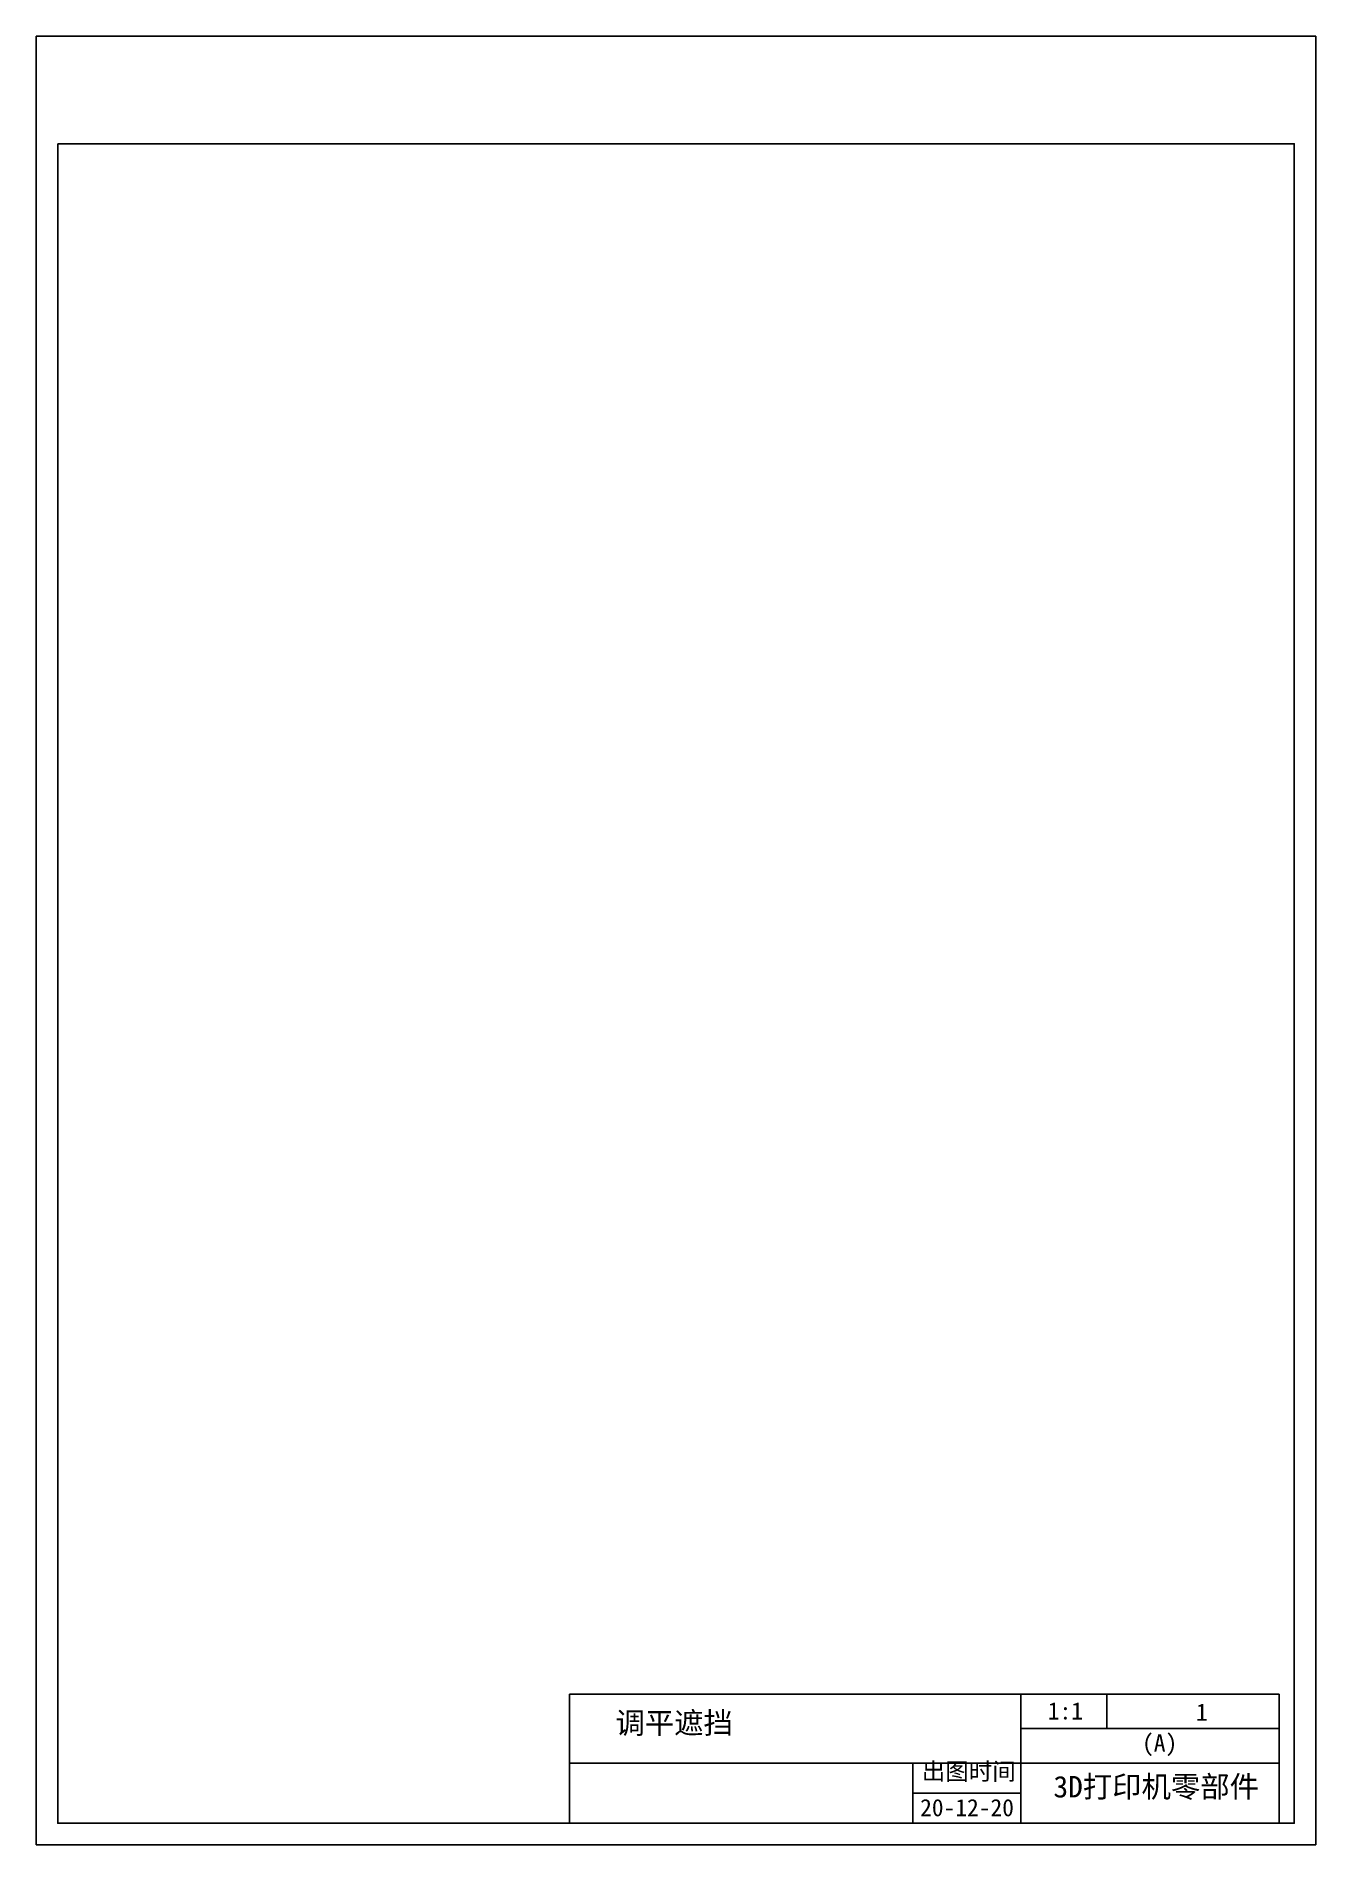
# Model space of a CAD drawing. Header units: millimetres. Extents: x -9 to 2385, y -1365 to 512.
# Drawn here: x 1548.9 to 1845.9, y -1365 to -945 of the extents above; entities that cross this region are included whole.
import ezdxf

# ---------------------------------------------------------------- set-up
doc = ezdxf.new("R2010")
doc.units = ezdxf.units.MM
doc.styles.get("Standard").update_dxf_attribs({"font": 'arial.ttf'})

msp = doc.modelspace()

# ---------------------------------------------------------------- texts
at = {"attachment_point": 1}
for s, insert, char_height in [('{\\fSimSun|b0|i0|c134|p2;调平遮挡}', (1683.3542, -1334.2171, 620.1756), 5), ('{\\fSimSun|b0|i0|c134|p2;1}', (1818.1009, -1332.2311, 420), 4), ('{\\fSimSun|b0|i0|c134|p2;(A)}', (1805.6019, -1339.3623, 420), 4), ('{\\fSimSun|b0|i0|c134|p2;出图时间}', (1754.4644, -1345.9715, 1260), 4), ('{\\fSimSun|b0|i0|c0|p2;3D\\fSimSun|b0|i0|c134|p2;打印机零部件}', (1785.0354, -1349.0301), 5), ('{\\fSimSun|b0|i0|c134|p2;20-12-20}', (1754.0916, -1354.3918), 4)]:
    msp.add_mtext(s, dxfattribs=dict(at, insert=insert, char_height=char_height))
at = {"insert": (1783.7197, -1331.9304, 420), "char_height": 4, "width": 9.189944, "attachment_point": 1}
msp.add_mtext('{\\fSimSun|b0|i0|c134|p2;1:1}', dxfattribs=at)

# ---------------------------------------------------------------- linework, layer by layer
for p, q in [((1672.6951, -1330.0271, 420), (1672.6951, -1360.0271, 420)), ((1697.4268, -1330.0271, 420), (1672.6951, -1330.0271, 420)), ((1797.4268, -1330.0271, 420), (1697.4268, -1330.0271, 420)), ((1777.4268, -1360.0271, 420), (1777.4268, -1330.0271, 420)), ((1777.4268, -1330.0271, 420), (1777.4268, -1338.0271, 420)), ((1797.4268, -1338.0271, 420), (1797.4268, -1330.0271, 420)), ((1797.4268, -1338.0271, 420), (1797.4268, -1330.0271, 420)), ((1797.4268, -1330.0271, 420), (1837.4268, -1330.0271, 420)), ((1837.4268, -1330.0271, 420), (1797.4268, -1330.0271, 420)), ((1797.4268, -1330.0271, 420), (1797.4268, -1338.0271, 420)), ((1837.4268, -1360.0271, 420), (1837.4268, -1330.0271, 420)), ((1837.4268, -1330.0271, 420), (1837.4268, -1338.0271, 420)), ((1777.4268, -1338.0271, 420), (1797.4268, -1338.0271, 420)), ((1797.4268, -1338.0271, 420), (1777.4268, -1338.0271, 420)), ((1777.4268, -1338.0271, 420), (1777.4268, -1360.0271, 420)), ((1837.4268, -1338.0271, 420), (1797.4268, -1338.0271, 420)), ((1752.4268, -1346.0271, 420), (1672.6951, -1346.0271, 420)), ((1752.4268, -1360.0271, 420), (1752.4268, -1346.0271, 420)), ((1752.4268, -1346.0271, 420), (1777.4268, -1346.0271, 420)), ((1777.4268, -1360.0271, 420), (1777.4268, -1346.0271, 420)), ((1777.4268, -1346.0271, 420), (1837.4268, -1346.0271, 420)), ((1777.4268, -1353.0271, 420), (1752.4268, -1353.0271, 420)), ((1752.4268, -1353.0271, 420), (1752.4268, -1360.0271, 420)), ((1697.4268, -1360.0271, 420), (1712.4268, -1360.0271, 420)), ((1712.4268, -1360.0271, 420), (1752.4268, -1360.0271, 420)), ((1752.4268, -1360.0271, 420), (1777.4268, -1360.0271, 420))]:
    msp.add_line(p, q)
for points in [[(1548.9268, -945.0271), (1548.9268, -1365.0271), (1845.9268, -1365.0271), (1845.9268, -945.0271)], [(1553.9268, -970.0271), (1553.9268, -1360.0271), (1840.9268, -1360.0271), (1840.9268, -970.0271)]]:
    msp.add_lwpolyline(points, close=True)

msp.set_redraw_order([(e.dxf.handle, doc.entitydb.next_handle()) for e in msp.query("TEXT MTEXT ATTDEF DIMENSION ARC_DIMENSION")])  # texts and dimensions are drawn at this point

doc.saveas('drawing.dxf')
